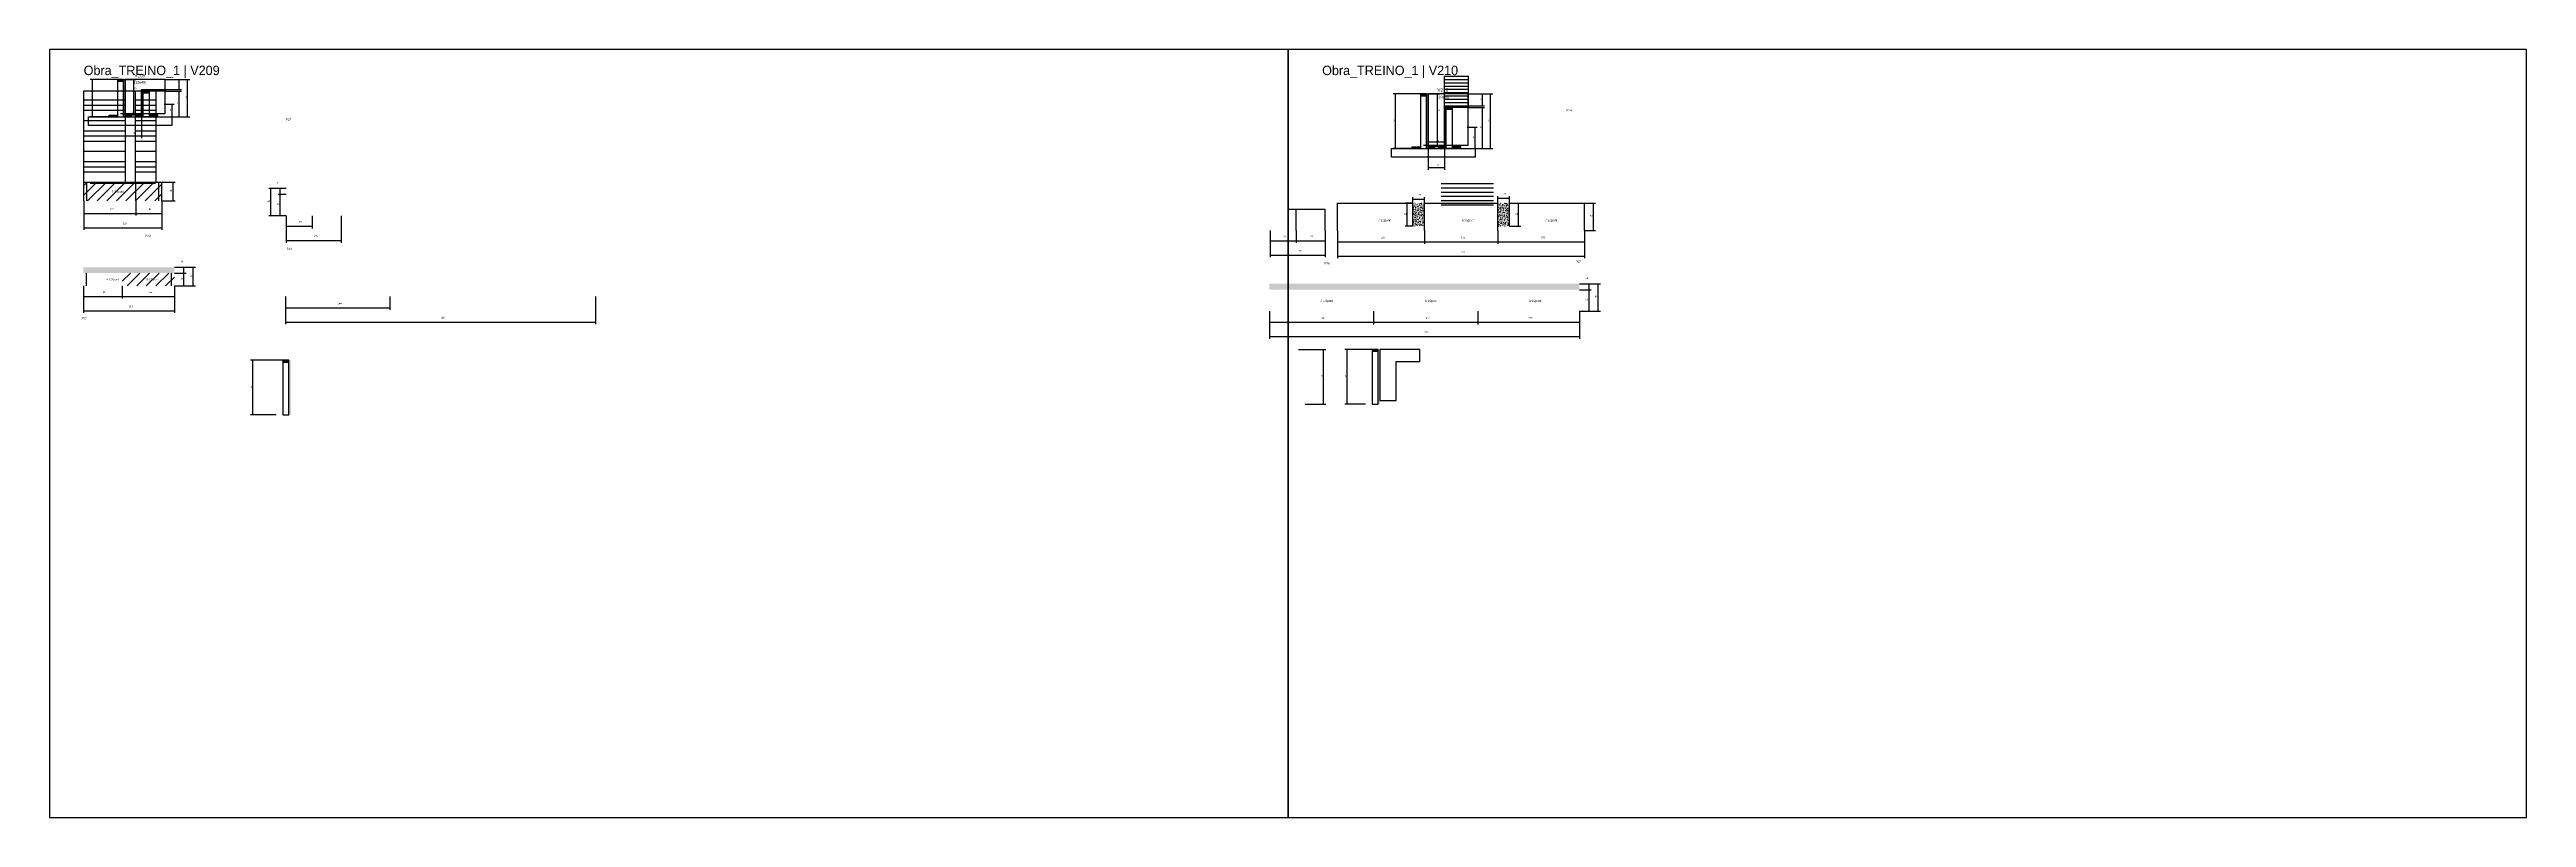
# Model space of a CAD drawing. Header units: metres. Extents: x -41 to 34800, y -36000 to 1848.
# Drawn here: x 5800 to 11600, y -10800 to -9000 of the extents above; entities that cross this region are included whole.
import ezdxf

# ---------------------------------------------------------------- set-up
doc = ezdxf.new("R2010")
doc.units = ezdxf.units.M
for name, color, linetype in [('CELL_BORDER', 8, 'Continuous'), ('CONCRETO', 251, 'Continuous'), ('COTA', 4, 'Continuous'), ('Cota Seção (2x)', 4, 'Continuous'), ('Hachura', 253, 'Continuous'), ('LABEL_ID', 3, 'Continuous'), ('Madeira', 126, 'Continuous'), ('NOMENCLATURA', 7, 'Continuous'), ('Painéis', 200, 'Continuous'), ('REAPROVEITAMENTO', 251, 'Continuous'), ('SARR_2.2x7', 40, 'Continuous'), ('Texto Seção', 7, 'Continuous')]:
    doc.layers.add(name, color=color, linetype=linetype)

msp = doc.modelspace()

# ---------------------------------------------------------------- hatches: boundary and pattern name
at = {"layer": 'COTA'}
h = msp.add_hatch(dxfattribs=at)
h.set_pattern_fill('AR-CONC', scale=0.03)
h.paths.add_polyline_path([(9019.3, -9360), (8992.3, -9360), (8992.3, -9414), (9019.3, -9414)])
h = msp.add_hatch(dxfattribs=at)
h.set_pattern_fill('AR-CONC', scale=0.03)
h.paths.add_polyline_path([(9218.3, -9362.2), (9218.3, -9360), (9191.3, -9360), (9191.3, -9414), (9218.3, -9414)])
h = msp.add_hatch(dxfattribs=at)
h.set_pattern_fill('AR-CONC', scale=0.03)
h.paths.add_polyline_path([(6092.4, -9510.2), (5879.4, -9510.2), (5879.4, -9510.2), (5879.4, -9524.2), (5879.4, -9524.2), (6092.4, -9524.2), (6092.4, -9524.2), (6092.4, -9510.2)])
h = msp.add_hatch(dxfattribs=at)
h.set_pattern_fill('AR-CONC', scale=0.03)
h.paths.add_polyline_path([(9382.5, -9548.9), (9382.5, -9562.9), (9382.5, -9562.9), (8656.5, -9562.9), (8656.5, -9562.9), (8656.5, -9548.9), (8656.5, -9548.9), (9382.5, -9548.9)])
at = {"layer": 'Hachura'}
h = msp.add_hatch(dxfattribs=at)
h.set_pattern_fill('ANSI31', scale=0.5)
h.paths.add_polyline_path([(5973.3, -9074.4), (5973.3, -9070), (5973.3, -9070), (5959.3, -9070), (5959.3, -9070), (5959.3, -9074.4), (5959.3, -9074.4), (5973.3, -9074.4)])
h = msp.add_hatch(color=8, dxfattribs=at)
h.dxf.hatch_style = 1
h.paths.add_polyline_path([(5973.3, -9070), (5977.3, -9070), (5977.3, -9070), (5977.3, -9158), (5977.3, -9158), (5973.3, -9158), (5973.3, -9158), (5973.3, -9070)])
h = msp.add_hatch(color=8, dxfattribs=at)
h.dxf.hatch_style = 1
h.paths.add_polyline_path([(6015.3, -9098), (6015.3, -9094), (6015.3, -9094), (6070.9, -9094), (6070.9, -9094), (6070.9, -9098), (6070.9, -9098), (6015.3, -9098)])
h = msp.add_hatch(color=8, dxfattribs=at)
h.dxf.hatch_style = 1
h.paths.add_polyline_path([(6019.3, -9098), (6015.3, -9098), (6015.3, -9098), (6015.3, -9158), (6015.3, -9158), (6019.3, -9158), (6019.3, -9158), (6019.3, -9098)])
h = msp.add_hatch(dxfattribs=at)
h.set_pattern_fill('ANSI31', scale=0.5)
h.paths.add_polyline_path([(6019.3, -9102.4), (6019.3, -9098), (6019.3, -9098), (6033.3, -9098), (6033.3, -9098), (6033.3, -9102.4), (6033.3, -9102.4), (6019.3, -9102.4)])
h = msp.add_hatch(dxfattribs=at)
h.set_pattern_fill('ANSI31', scale=0.5)
h.paths.add_polyline_path([(9024.4, -9108.6), (9024.4, -9104.2), (9024.4, -9104.2), (9010.4, -9104.2), (9010.4, -9104.2), (9010.4, -9108.6), (9010.4, -9108.6), (9024.4, -9108.6)])
h = msp.add_hatch(color=8, dxfattribs=at)
h.dxf.hatch_style = 1
h.paths.add_polyline_path([(9024.4, -9104.2), (9028.4, -9104.2), (9028.4, -9104.2), (9028.4, -9232.2), (9028.4, -9232.2), (9024.4, -9232.2), (9024.4, -9232.2), (9024.4, -9104.2)])
h = msp.add_hatch(dxfattribs=at)
h.set_pattern_fill('ANSI31', scale=0.5)
h.paths.add_polyline_path([(5939.3, -9158), (5939.3, -9153.6), (5939.3, -9153.6), (5959.3, -9153.6), (5959.3, -9153.6), (5959.3, -9158), (5959.3, -9158), (5939.3, -9158)])
h = msp.add_hatch(color=8, dxfattribs=at)
h.dxf.hatch_style = 1
h.paths.add_polyline_path([(5977.3, -9153.6), (5977.3, -9150), (5977.3, -9150), (6015.3, -9150), (6015.3, -9150), (6015.3, -9153.6), (6015.3, -9153.6), (5977.3, -9153.6)])
h = msp.add_hatch(dxfattribs=at)
h.set_pattern_fill('ANSI31', scale=0.5)
h.paths.add_polyline_path([(5977.3, -9158), (5977.3, -9153.6), (5977.3, -9153.6), (5991.3, -9153.6), (5991.3, -9153.6), (5991.3, -9158), (5991.3, -9158), (5977.3, -9158)])
h = msp.add_hatch(dxfattribs=at)
h.set_pattern_fill('ANSI31', scale=0.5)
h.paths.add_polyline_path([(6015.3, -9158), (6015.3, -9153.6), (6015.3, -9153.6), (6001.3, -9153.6), (6001.3, -9153.6), (6001.3, -9158), (6001.3, -9158), (6015.3, -9158)])
h = msp.add_hatch(dxfattribs=at)
h.set_pattern_fill('ANSI31', scale=0.5)
h.paths.add_polyline_path([(6053.3, -9158), (6053.3, -9153.6), (6053.3, -9153.6), (6033.3, -9153.6), (6033.3, -9153.6), (6033.3, -9158), (6033.3, -9158), (6053.3, -9158)])
h = msp.add_hatch(color=8, dxfattribs=at)
h.dxf.hatch_style = 1
h.paths.add_polyline_path([(9070.4, -9132.2), (9066.4, -9132.2), (9066.4, -9132.2), (9066.4, -9232.2), (9066.4, -9232.2), (9070.4, -9232.2), (9070.4, -9232.2), (9070.4, -9132.2)])
h = msp.add_hatch(color=8, dxfattribs=at)
h.dxf.hatch_style = 1
h.paths.add_polyline_path([(9066.4, -9136.2), (9066.4, -9132.2), (9066.4, -9132.2), (9122, -9132.2), (9122, -9132.2), (9122, -9136.2), (9122, -9136.2), (9066.4, -9136.2)])
h = msp.add_hatch(dxfattribs=at)
h.set_pattern_fill('ANSI31', scale=0.5)
h.paths.add_polyline_path([(9070.4, -9140.6), (9070.4, -9136.2), (9070.4, -9136.2), (9084.4, -9136.2), (9084.4, -9136.2), (9084.4, -9140.6), (9084.4, -9140.6), (9070.4, -9140.6)])
h = msp.add_hatch(dxfattribs=at)
h.set_pattern_fill('ANSI31', scale=0.5)
h.paths.add_polyline_path([(8990.4, -9232.2), (8990.4, -9227.8), (8990.4, -9227.8), (9010.4, -9227.8), (9010.4, -9227.8), (9010.4, -9232.2), (9010.4, -9232.2), (8990.4, -9232.2)])
h = msp.add_hatch(color=8, dxfattribs=at)
h.dxf.hatch_style = 1
h.paths.add_polyline_path([(9028.4, -9227.8), (9028.4, -9224.2), (9028.4, -9224.2), (9066.4, -9224.2), (9066.4, -9224.2), (9066.4, -9227.8), (9066.4, -9227.8), (9028.4, -9227.8)])
h = msp.add_hatch(dxfattribs=at)
h.set_pattern_fill('ANSI31', scale=0.5)
h.paths.add_polyline_path([(9028.4, -9232.2), (9028.4, -9227.8), (9028.4, -9227.8), (9042.4, -9227.8), (9042.4, -9227.8), (9042.4, -9232.2), (9042.4, -9232.2), (9028.4, -9232.2)])
h = msp.add_hatch(dxfattribs=at)
h.set_pattern_fill('ANSI31', scale=0.5)
h.paths.add_polyline_path([(9066.4, -9232.2), (9066.4, -9227.8), (9066.4, -9227.8), (9052.4, -9227.8), (9052.4, -9227.8), (9052.4, -9232.2), (9052.4, -9232.2), (9066.4, -9232.2)])
h = msp.add_hatch(dxfattribs=at)
h.set_pattern_fill('ANSI31', scale=0.5)
h.paths.add_polyline_path([(9104.4, -9232.2), (9104.4, -9227.8), (9104.4, -9227.8), (9084.4, -9227.8), (9084.4, -9227.8), (9084.4, -9232.2), (9084.4, -9232.2), (9104.4, -9232.2)])
h = msp.add_hatch(dxfattribs=at)
h.set_pattern_fill('ANSI31', scale=0.5)
h.paths.add_polyline_path([(6360.5, -9732.8), (6360.5, -9728.4), (6360.5, -9728.4), (6346.5, -9728.4), (6346.5, -9728.4), (6346.5, -9732.8), (6346.5, -9732.8), (6360.5, -9732.8)])
h = msp.add_hatch(color=8, dxfattribs=at)
h.dxf.hatch_style = 1
h.paths.add_polyline_path([(6360.5, -9728.4), (6364.5, -9728.4), (6364.5, -9728.4), (6364.5, -9856.4), (6364.5, -9856.4), (6360.5, -9856.4), (6360.5, -9856.4), (6360.5, -9728.4)])
h = msp.add_hatch(dxfattribs=at)
h.set_pattern_fill('ANSI31', scale=0.5)
h.paths.add_polyline_path([(8911.3, -9707.4), (8911.3, -9703), (8911.3, -9703), (8897.3, -9703), (8897.3, -9703), (8897.3, -9707.4), (8897.3, -9707.4), (8911.3, -9707.4)])
h = msp.add_hatch(color=8, dxfattribs=at)
h.dxf.hatch_style = 1
h.paths.add_polyline_path([(8911.3, -9703), (8915.3, -9703), (8915.3, -9703), (8915.3, -9831), (8915.3, -9831), (8911.3, -9831), (8911.3, -9831), (8911.3, -9703)])
at = {"layer": 'REAPROVEITAMENTO'}
h = msp.add_hatch(dxfattribs=at)
h.set_pattern_fill('ANSI31', scale=5)
h.paths.add_polyline_path([(5880, -9310.9), (5880, -9354.9), (5880, -9354.9), (6063, -9354.9), (6063, -9354.9), (6063, -9310.9), (6063, -9310.9), (5880, -9310.9)])
h = msp.add_hatch(dxfattribs=at)
h.set_pattern_fill('ANSI31', scale=5)
h.paths.add_polyline_path([(5970.4, -9524.2), (5970.4, -9554.2), (5970.4, -9554.2), (6092.4, -9554.2), (6092.4, -9554.2), (6092.4, -9524.2), (6092.4, -9524.2), (5970.4, -9524.2)])

# ---------------------------------------------------------------- linework, layer by layer
at = {"layer": 'CELL_BORDER'}
for points in [[(5800, -10800), (8700, -10800), (8700, -9000), (5800, -9000)], [(8700, -10800), (11600, -10800), (11600, -9000), (8700, -9000)]]:
    msp.add_lwpolyline(points, close=True, dxfattribs=at)
at = {"layer": 'CONCRETO'}
for points in [[(6070.9, -9094), (6070.9, -9070), (5977.3, -9070), (5977.3, -9098), (5977.3, -9098), (5977.3, -9150), (6015.3, -9150), (6015.3, -9094)], [(5977.3, -9150), (6070.9, -9150), (6070.9, -9070), (5977.3, -9070)], [(9122, -9132.2), (9122, -9104.2), (9028.4, -9104.2), (9028.4, -9132.2), (9028.4, -9132.2), (9028.4, -9224.2), (9066.4, -9224.2), (9066.4, -9132.2)], [(9028.4, -9224.2), (9122, -9224.2), (9122, -9104.2), (9028.4, -9104.2)], [(9008.9, -9731), (9008.9, -9703), (8915.3, -9703), (8915.3, -9731), (8915.3, -9731), (8915.3, -9823), (8953.3, -9823), (8953.3, -9731)]]:
    msp.add_lwpolyline(points, close=True, dxfattribs=at)
at = {"layer": 'COTA'}
for p, q in [((5959.3, -9070), (5895.4, -9070)), ((5900.4, -9158), (5900.4, -9070)), ((6070.9, -9070), (6128.3, -9070)), ((6070.9, -9070), (6108.9, -9070)), ((6070.9, -9094), (6108.9, -9094)), ((6070.9, -9098), (6108.9, -9098)), ((6103.9, -9094), (6103.9, -9070)), ((6103.9, -9158), (6103.9, -9098)), ((6123.3, -9158), (6123.3, -9070)), ((9010.4, -9104.2), (8946.5, -9104.2)), ((8951.5, -9232.2), (8951.5, -9104.2)), ((9122, -9104.2), (9179.4, -9104.2)), ((9122, -9104.2), (9160.1, -9104.2)), ((9155.1, -9132.2), (9155.1, -9104.2)), ((9174.4, -9232.2), (9174.4, -9104.2)), ((5943.7, -9158), (5895.4, -9158)), ((5977.3, -9158), (5977.3, -9207.7)), ((6015.3, -9158), (6015.3, -9207.7)), ((6048.9, -9158), (6128.3, -9158)), ((6048.9, -9158), (6108.9, -9158)), ((6068.6, -9128), (6092.1, -9128)), ((6068.6, -9158), (6092.1, -9158)), ((6087.1, -9158), (6087.1, -9128)), ((9122, -9132.2), (9160.1, -9132.2)), ((9122, -9136.2), (9160.1, -9136.2)), ((9155.1, -9232.2), (9155.1, -9136.2)), ((5977.3, -9202.7), (6015.3, -9202.7)), ((9119.7, -9182.2), (9143.3, -9182.2)), ((9138.3, -9232.2), (9138.3, -9182.2)), ((8994.8, -9232.2), (8946.5, -9232.2)), ((9028.4, -9232.2), (9028.4, -9281.9)), ((9028.4, -9276.9), (9066.4, -9276.9)), ((9066.4, -9232.2), (9066.4, -9281.9)), ((9100, -9232.2), (9179.4, -9232.2)), ((9100, -9232.2), (9160.1, -9232.2)), ((9119.7, -9232.2), (9143.3, -9232.2)), ((6063, -9310.9), (6094.1, -9310.9)), ((6089.1, -9354.9), (6089.1, -9310.9)), ((6354.1, -9325.8), (6313.5, -9325.8)), ((6318.5, -9389.8), (6318.5, -9325.8)), ((6354.1, -9325.8), (6335.2, -9325.8)), ((6340.2, -9339.8), (6340.2, -9325.8)), ((5880, -9354.9), (5880, -9389.4)), ((5880, -9354.9), (5880, -9423)), ((5880, -9384.4), (6002, -9384.4)), ((6002, -9354.9), (6002, -9389.4)), ((6002, -9354.9), (6002, -9389.4)), ((6002, -9384.4), (6063, -9384.4)), ((6063, -9354.9), (6063, -9389.4)), ((6063, -9354.9), (6063, -9423)), ((6063, -9354.9), (6094.1, -9354.9)), ((6354.1, -9389.8), (6313.5, -9389.8)), ((6354.1, -9339.8), (6335.2, -9339.8)), ((6354.1, -9339.8), (6335.2, -9339.8)), ((6354.1, -9389.8), (6335.2, -9389.8)), ((6340.2, -9389.8), (6340.2, -9339.8)), ((6354.1, -9389.8), (6354.1, -9419.3)), ((6354.1, -9389.8), (6354.1, -9452.9)), ((6415.1, -9389.8), (6415.1, -9419.3)), ((6483.1, -9389.8), (6483.1, -9452.9)), ((5880, -9418), (6063, -9418)), ((6354.1, -9414.3), (6415.1, -9414.3)), ((6354.1, -9447.9), (6483.1, -9447.9)), ((8658, -9424), (8658, -9453.5)), ((8658, -9424), (8658, -9487.1)), ((8658, -9448.5), (8719, -9448.5)), ((8719, -9424), (8719, -9453.5)), ((8719, -9424), (8719, -9453.5)), ((8719, -9448.5), (8787, -9448.5)), ((8787, -9424), (8787, -9453.5)), ((8787, -9424), (8787, -9487.1)), ((8816.3, -9424), (8816.3, -9455.5)), ((8816.3, -9424), (8816.3, -9489.1)), ((8816.3, -9450.5), (9019.3, -9450.5)), ((9019.3, -9424), (9019.3, -9455.5)), ((9191.3, -9424), (9191.3, -9455.5)), ((9191.3, -9450.5), (9394.3, -9450.5)), ((9394.3, -9424), (9394.3, -9455.5)), ((9394.3, -9424), (9394.3, -9489.1)), ((6092.4, -9510.2), (6141.4, -9510.2)), ((6092.4, -9510.2), (6119.8, -9510.2)), ((6114.8, -9524.2), (6114.8, -9510.2)), ((6136.4, -9554.2), (6136.4, -9510.2)), ((8658, -9482.1), (8787, -9482.1)), ((8816.3, -9484.1), (9394.3, -9484.1)), ((5879.4, -9554.2), (5879.4, -9583.7)), ((5879.4, -9554.2), (5879.4, -9617.2)), ((5970.4, -9554.2), (5970.4, -9583.7)), ((5970.4, -9554.2), (5970.4, -9583.7)), ((6092.4, -9524.2), (6119.8, -9524.2)), ((6092.4, -9524.2), (6119.8, -9524.2)), ((6092.4, -9554.2), (6092.4, -9583.7)), ((6092.4, -9554.2), (6092.4, -9617.2)), ((6092.4, -9554.2), (6141.4, -9554.2)), ((6092.4, -9554.2), (6119.8, -9554.2)), ((6114.8, -9554.2), (6114.8, -9524.2)), ((9382.5, -9548.9), (9409.9, -9548.9)), ((9382.5, -9548.9), (9431.6, -9548.9)), ((9382.5, -9562.9), (9409.9, -9562.9)), ((9382.5, -9562.9), (9409.9, -9562.9)), ((9404.9, -9562.9), (9404.9, -9548.9)), ((9404.9, -9612.9), (9404.9, -9562.9)), ((9426.6, -9612.9), (9426.6, -9548.9)), ((5879.4, -9578.7), (5970.4, -9578.7)), ((5879.4, -9612.2), (6092.4, -9612.2)), ((5970.4, -9578.7), (6092.4, -9578.7)), ((6352.6, -9578.7), (6352.6, -9610.2)), ((6352.6, -9578.7), (6352.6, -9643.8)), ((6352.6, -9605.2), (6596.6, -9605.2)), ((6596.6, -9578.7), (6596.6, -9610.2)), ((7078.6, -9578.7), (7078.6, -9643.8)), ((8656.5, -9612.9), (8656.5, -9644.4)), ((8656.5, -9612.9), (8656.5, -9678)), ((8900.5, -9612.9), (8900.5, -9644.4)), ((8900.5, -9612.9), (8900.5, -9644.4)), ((9144.5, -9612.9), (9144.5, -9644.4)), ((9144.5, -9612.9), (9144.5, -9644.4)), ((9382.5, -9612.9), (9382.5, -9644.4)), ((9382.5, -9612.9), (9382.5, -9678)), ((9382.5, -9612.9), (9409.9, -9612.9)), ((9382.5, -9612.9), (9431.6, -9612.9)), ((6352.6, -9638.8), (7078.6, -9638.8)), ((8656.5, -9639.4), (8900.5, -9639.4)), ((8656.5, -9673), (9382.5, -9673)), ((8900.5, -9639.4), (9144.5, -9639.4)), ((9144.5, -9639.4), (9382.5, -9639.4)), ((6346.5, -9728.4), (6270.8, -9728.4)), ((6275.8, -9856.4), (6275.8, -9728.4)), ((8724.4, -9703), (8788.3, -9703)), ((8783.3, -9831), (8783.3, -9703)), ((8897.3, -9703), (8833.4, -9703)), ((8838.4, -9831), (8838.4, -9703)), ((6330.9, -9856.4), (6270.8, -9856.4)), ((8740, -9831), (8788.3, -9831)), ((8881.7, -9831), (8833.4, -9831))]:
    msp.add_line(p, q, dxfattribs=at)
at = {"layer": 'Cota Seção (2x)'}
for p, q in [((5966.3, -9070), (6002.2, -9070)), ((5997.2, -9150), (5997.2, -9070)), ((9017.4, -9104.2), (9054.9, -9104.2)), ((9049.9, -9224.2), (9049.9, -9104.2)), ((5966.3, -9150), (6002.2, -9150)), ((5977.3, -9158), (5977.3, -9145)), ((5977.3, -9150), (6015.3, -9150)), ((6015.3, -9158), (6015.3, -9145)), ((9028.4, -9232.2), (9028.4, -9211.2)), ((9028.4, -9216.2), (9066.4, -9216.2)), ((9066.4, -9232.2), (9066.4, -9211.2)), ((9017.4, -9224.2), (9054.9, -9224.2)), ((8992.3, -9360), (8974.4, -9360)), ((8979.4, -9414), (8979.4, -9360)), ((8992.3, -9360), (8992.3, -9346)), ((8992.3, -9351), (9019.3, -9351)), ((9019.3, -9360), (9019.3, -9346)), ((9191.3, -9360), (9191.3, -9343.6)), ((9191.3, -9348.6), (9218.3, -9348.6)), ((9218.3, -9360), (9218.3, -9343.6)), ((9218.3, -9360), (9245.1, -9360)), ((9240.1, -9414), (9240.1, -9360)), ((9394.3, -9360), (9420.2, -9360)), ((9415.2, -9424), (9415.2, -9360)), ((8992.3, -9414), (8974.4, -9414)), ((9019.3, -9424), (9019.3, -9455.5)), ((9019.3, -9450.5), (9191.3, -9450.5)), ((9191.3, -9424), (9191.3, -9455.5)), ((9218.3, -9414), (9245.1, -9414)), ((9394.3, -9424), (9420.2, -9424))]:
    msp.add_line(p, q, dxfattribs=at)
at = {"layer": 'Madeira'}
for points in [[(5973.3, -9074.4), (5973.3, -9070), (5959.3, -9070), (5959.3, -9074.4)], [(5973.3, -9070), (5959.3, -9070), (5959.3, -9158), (5973.3, -9158)], [(6019.3, -9102.4), (6019.3, -9098), (6033.3, -9098), (6033.3, -9102.4)], [(6019.3, -9098), (6033.3, -9098), (6033.3, -9158), (6019.3, -9158)], [(9024.4, -9108.6), (9024.4, -9104.2), (9010.4, -9104.2), (9010.4, -9108.6)], [(9024.4, -9104.2), (9010.4, -9104.2), (9010.4, -9232.2), (9024.4, -9232.2)], [(6086.7, -9178), (5891.6, -9178), (5891.6, -9158), (6086.7, -9158)], [(5939.3, -9158), (5939.3, -9153.6), (5959.3, -9153.6), (5959.3, -9158)], [(5977.3, -9158), (5977.3, -9153.6), (5991.3, -9153.6), (5991.3, -9158)], [(6015.3, -9158), (6015.3, -9153.6), (6001.3, -9153.6), (6001.3, -9158)], [(6053.3, -9158), (6053.3, -9153.6), (6033.3, -9153.6), (6033.3, -9158)], [(9070.4, -9140.6), (9070.4, -9136.2), (9084.4, -9136.2), (9084.4, -9140.6)], [(9070.4, -9136.2), (9084.4, -9136.2), (9084.4, -9232.2), (9070.4, -9232.2)], [(9137.9, -9252.2), (8942.7, -9252.2), (8942.7, -9232.2), (9137.9, -9232.2)], [(8990.4, -9232.2), (8990.4, -9227.8), (9010.4, -9227.8), (9010.4, -9232.2)], [(9028.4, -9232.2), (9028.4, -9227.8), (9042.4, -9227.8), (9042.4, -9232.2)], [(9066.4, -9232.2), (9066.4, -9227.8), (9052.4, -9227.8), (9052.4, -9232.2)], [(9104.4, -9232.2), (9104.4, -9227.8), (9084.4, -9227.8), (9084.4, -9232.2)], [(6360.5, -9732.8), (6360.5, -9728.4), (6346.5, -9728.4), (6346.5, -9732.8)], [(6360.5, -9728.4), (6346.5, -9728.4), (6346.5, -9856.4), (6360.5, -9856.4)], [(8911.3, -9707.4), (8911.3, -9703), (8897.3, -9703), (8897.3, -9707.4)], [(8911.3, -9703), (8897.3, -9703), (8897.3, -9831), (8911.3, -9831)]]:
    msp.add_lwpolyline(points, close=True, dxfattribs=at)
at = {"layer": 'Painéis'}
for p, q in [((5880, -9097), (5977.5, -9097)), ((5880, -9310.9), (5880, -9097)), ((5977.3, -9158), (5977.3, -9070)), ((5977.5, -9310.9), (5977.5, -9097)), ((5977.5, -9097), (6001.5, -9097)), ((5977.5, -9310.9), (5977.5, -9097)), ((6001.5, -9310.9), (6001.5, -9097)), ((6001.5, -9097), (6049.5, -9097)), ((6001.5, -9310.9), (6001.5, -9097)), ((6015.3, -9094), (6070.9, -9094)), ((6015.3, -9098), (6015.3, -9094)), ((6015.3, -9158), (6015.3, -9098)), ((6049.5, -9310.9), (6049.5, -9097)), ((6070.9, -9098), (6070.9, -9094)), ((9028.4, -9232.2), (9028.4, -9104.2)), ((9066.4, -9062.2), (9122.4, -9062.2)), ((9066.4, -9132.2), (9066.4, -9062.2)), ((9122.4, -9132.2), (9122.4, -9062.2)), ((5977.3, -9150), (6015.3, -9150)), ((5977.3, -9153.6), (5977.3, -9150)), ((6015.3, -9153.6), (6015.3, -9150)), ((9066.4, -9132.2), (9122, -9132.2)), ((9066.4, -9136.2), (9066.4, -9132.2)), ((9066.4, -9132.2), (9122.4, -9132.2)), ((9066.4, -9232.2), (9066.4, -9136.2)), ((9066.4, -9232.2), (9066.4, -9136.2)), ((9122, -9136.2), (9122, -9132.2)), ((9028.4, -9224.2), (9066.4, -9224.2)), ((9028.4, -9227.8), (9028.4, -9224.2)), ((9066.4, -9227.8), (9066.4, -9224.2)), ((5880, -9310.9), (6063, -9310.9)), ((5880, -9354.9), (5880, -9310.9)), ((5880, -9310.9), (5977.5, -9310.9)), ((5977.5, -9310.9), (6001.5, -9310.9)), ((6001.5, -9310.9), (6049.5, -9310.9)), ((6002, -9354.9), (6002, -9310.9)), ((6063, -9354.9), (6063, -9310.9)), ((8700, -9374), (8787, -9374)), ((8719, -9424), (8719, -9374)), ((8787, -9424), (8787, -9374)), ((8816.3, -9360), (8992.3, -9360)), ((8816.3, -9424), (8816.3, -9360)), ((8992.3, -9414), (8992.3, -9360)), ((9019.3, -9360), (9191.3, -9360)), ((9019.3, -9424), (9019.3, -9360)), ((9191.3, -9424), (9191.3, -9360)), ((9218.3, -9360), (9394.3, -9360)), ((9218.3, -9414), (9218.3, -9360)), ((9394.3, -9424), (9394.3, -9360))]:
    msp.add_line(p, q, dxfattribs=at)
for points in [[(5973.3, -9070), (5977.3, -9070), (5977.3, -9158), (5973.3, -9158)], [(6015.3, -9098), (6015.3, -9094), (6070.9, -9094), (6070.9, -9098)], [(6019.3, -9098), (6015.3, -9098), (6015.3, -9158), (6019.3, -9158)], [(9024.4, -9104.2), (9028.4, -9104.2), (9028.4, -9232.2), (9024.4, -9232.2)], [(5977.3, -9153.6), (5977.3, -9150), (6015.3, -9150), (6015.3, -9153.6)], [(9066.4, -9136.2), (9066.4, -9132.2), (9122, -9132.2), (9122, -9136.2)], [(9070.4, -9136.2), (9066.4, -9136.2), (9066.4, -9232.2), (9070.4, -9232.2)], [(9028.4, -9227.8), (9028.4, -9224.2), (9066.4, -9224.2), (9066.4, -9227.8)]]:
    msp.add_lwpolyline(points, close=True, dxfattribs=at)
at = {"layer": 'SARR_2.2x7'}
for p, q in [((9067.4, -9070), (9121.4, -9070)), ((9067.4, -9077.8), (9121.4, -9077.8)), ((9067.4, -9085.6), (9121.4, -9085.6)), ((9067.4, -9093.3), (9121.4, -9093.3)), ((9067.4, -9101.1), (9121.4, -9101.1)), ((5881, -9118.1), (5976.5, -9118.1)), ((5881, -9130.1), (5976.5, -9130.1)), ((5881, -9142.2), (5976.5, -9142.2)), ((6002.5, -9118.1), (6048.5, -9118.1)), ((6002.5, -9130.1), (6048.5, -9130.1)), ((6002.5, -9142.2), (6048.5, -9142.2)), ((9067.4, -9108.9), (9121.4, -9108.9)), ((9067.4, -9116.7), (9121.4, -9116.7)), ((9067.4, -9124.4), (9121.4, -9124.4)), ((5881, -9166.3), (5976.5, -9166.3)), ((5881, -9190.4), (5976.5, -9190.4)), ((5881, -9202.5), (5976.5, -9202.5)), ((5881, -9214.5), (5976.5, -9214.5)), ((6002.5, -9166.3), (6048.5, -9166.3)), ((6002.5, -9190.4), (6048.5, -9190.4)), ((6002.5, -9202.5), (6048.5, -9202.5)), ((6002.5, -9214.5), (6048.5, -9214.5)), ((5881, -9238.6), (5976.5, -9238.6)), ((5881, -9262.7), (5976.5, -9262.7)), ((5881, -9274.8), (5976.5, -9274.8)), ((6002.5, -9238.6), (6048.5, -9238.6)), ((6002.5, -9262.7), (6048.5, -9262.7)), ((6002.5, -9274.8), (6048.5, -9274.8)), ((5881, -9286.8), (5976.5, -9286.8)), ((5887, -9354.9), (5887, -9310.9)), ((5895, -9313.1), (6002, -9313.1)), ((6002, -9313.1), (6048, -9313.1)), ((6002.5, -9286.8), (6048.5, -9286.8)), ((6056, -9354.9), (6056, -9310.9)), ((9058.4, -9314), (9181.4, -9314)), ((9058.4, -9324), (9181.4, -9324)), ((9058.4, -9334), (9181.4, -9334)), ((9058.4, -9344), (9181.4, -9344)), ((9058.4, -9354), (9181.4, -9354)), ((9058.4, -9364), (9181.4, -9364)), ((5886.4, -9554.2), (5886.4, -9524.2)), ((6085.4, -9554.2), (6085.4, -9524.2))]:
    msp.add_line(p, q, dxfattribs=at)

# ---------------------------------------------------------------- texts
at = {"layer": 'COTA'}
for s, p in [('12', (6098.4, -9082)), ('44', (5894.9, -9114)), ('15', (6081.6, -9143)), ('30', (6098.4, -9128)), ('44', (6117.8, -9114)), ('14', (9149.6, -9118.2)), ('19', (5996.3, -9197.2)), ('64', (8946, -9168.2)), ('25', (9132.8, -9207.2)), ('48', (9149.6, -9184.2)), ('64', (9168.9, -9168.2)), ('19', (9047.4, -9271.4)), ('44', (6081, -9332.9)), ('14', (6332.1, -9314.7)), ('122', (5941, -9376.4)), ('61', (6032.5, -9376.3)), ('64', (6310.4, -9357.8)), ('50', (6332, -9364.8)), ('183', (5971.5, -9409.7)), ('61', (6384.6, -9406.2)), ('129', (6418.6, -9439.8)), ('61', (8688.5, -9440.4)), ('68', (8753, -9440.4)), ('203', (8917.8, -9442.3)), ('203', (9292.8, -9442.3)), ('14', (6106.7, -9499.1)), ('129', (8722.5, -9474)), ('578', (9105.3, -9475.9)), ('91', (5924.9, -9570.6)), ('122', (6031.4, -9570.7)), ('30', (6106.6, -9539.2)), ('44', (6128.4, -9532.2)), ('14', (9396.9, -9537.8)), ('213', (5985.9, -9604)), ('244', (6474.6, -9597.1)), ('726', (6715.6, -9630.6)), ('244', (8778.5, -9631.3)), ('244', (9022.5, -9631.3)), ('238', (9263.5, -9631.2)), ('50', (9396.8, -9587.9)), ('64', (9418.5, -9580.9)), ('726', (9019.5, -9664.8)), ('64', (6270.3, -9792.4)), ('64', (8777.8, -9767)), ('64', (8832.9, -9767))]:
    msp.add_text(s, height=4, dxfattribs=at).set_placement(p)
at = {"layer": 'Cota Seção (2x)'}
for s, p in [('40', (5997.2, -9093.5)), ('19', (5989.8, -9150)), ('60', (9049.9, -9144.2)), ('19', (9047.4, -9216.2)), ('27', (9204.8, -9340.5)), ('54', (8971.3, -9387)), ('27', (9005.8, -9342.9)), ('54', (9232, -9387)), ('64', (9407.1, -9392)), ('172', (9105.3, -9442.5))]:
    msp.add_text(s, height=4, dxfattribs=at).set_placement(p)
at = {"layer": 'LABEL_ID'}
for s, p in [('Obra_TREINO_1 | V209', (5880, -9060)), ('Obra_TREINO_1 | V210', (8780, -9060))]:
    msp.add_text(s, height=22, dxfattribs=at).set_placement(p)
at = {"layer": 'NOMENCLATURA'}
for s, p in [('P27', (6353.8, -9166.5)), ('P24', (9351.9, -9145.1)), ('5 1/2pont', (5945.6, -9335.2)), ('P24', (6024.4, -9438.7)), ('7 1/2pont', (8910.6, -9402.8)), ('6 1/2pont', (9107.1, -9402.8)), ('7 1/2pont', (9301.6, -9402.8)), ('P24', (6355.3, -9469.8)), ('P26', (8785.4, -9503.9)), ('P27', (9373.5, -9500.2)), ('4 1/2pont', (5933.5, -9541.4)), ('5 1/2pont', (6027.1, -9541.4)), ('P24', (5876.5, -9632.2)), ('8 1/2pont', (8776.5, -9591.7)), ('8 1/2pont', (9020.5, -9591.7)), ('8 1/2pont', (9264.5, -9591.7))]:
    msp.add_text(s, height=5, dxfattribs=at).set_placement(p)
at = {"layer": 'Texto Seção'}
for s, height, p in [('V209', 8, (5998.5, -9065)), ('(19x40)', 6, (5998.5, -9080)), ('V210', 8, (9049.6, -9099.2)), ('(19x60)', 6, (9049.6, -9114.2))]:
    msp.add_text(s, height=height, dxfattribs=at).set_placement(p)

doc.saveas('drawing.dxf')
